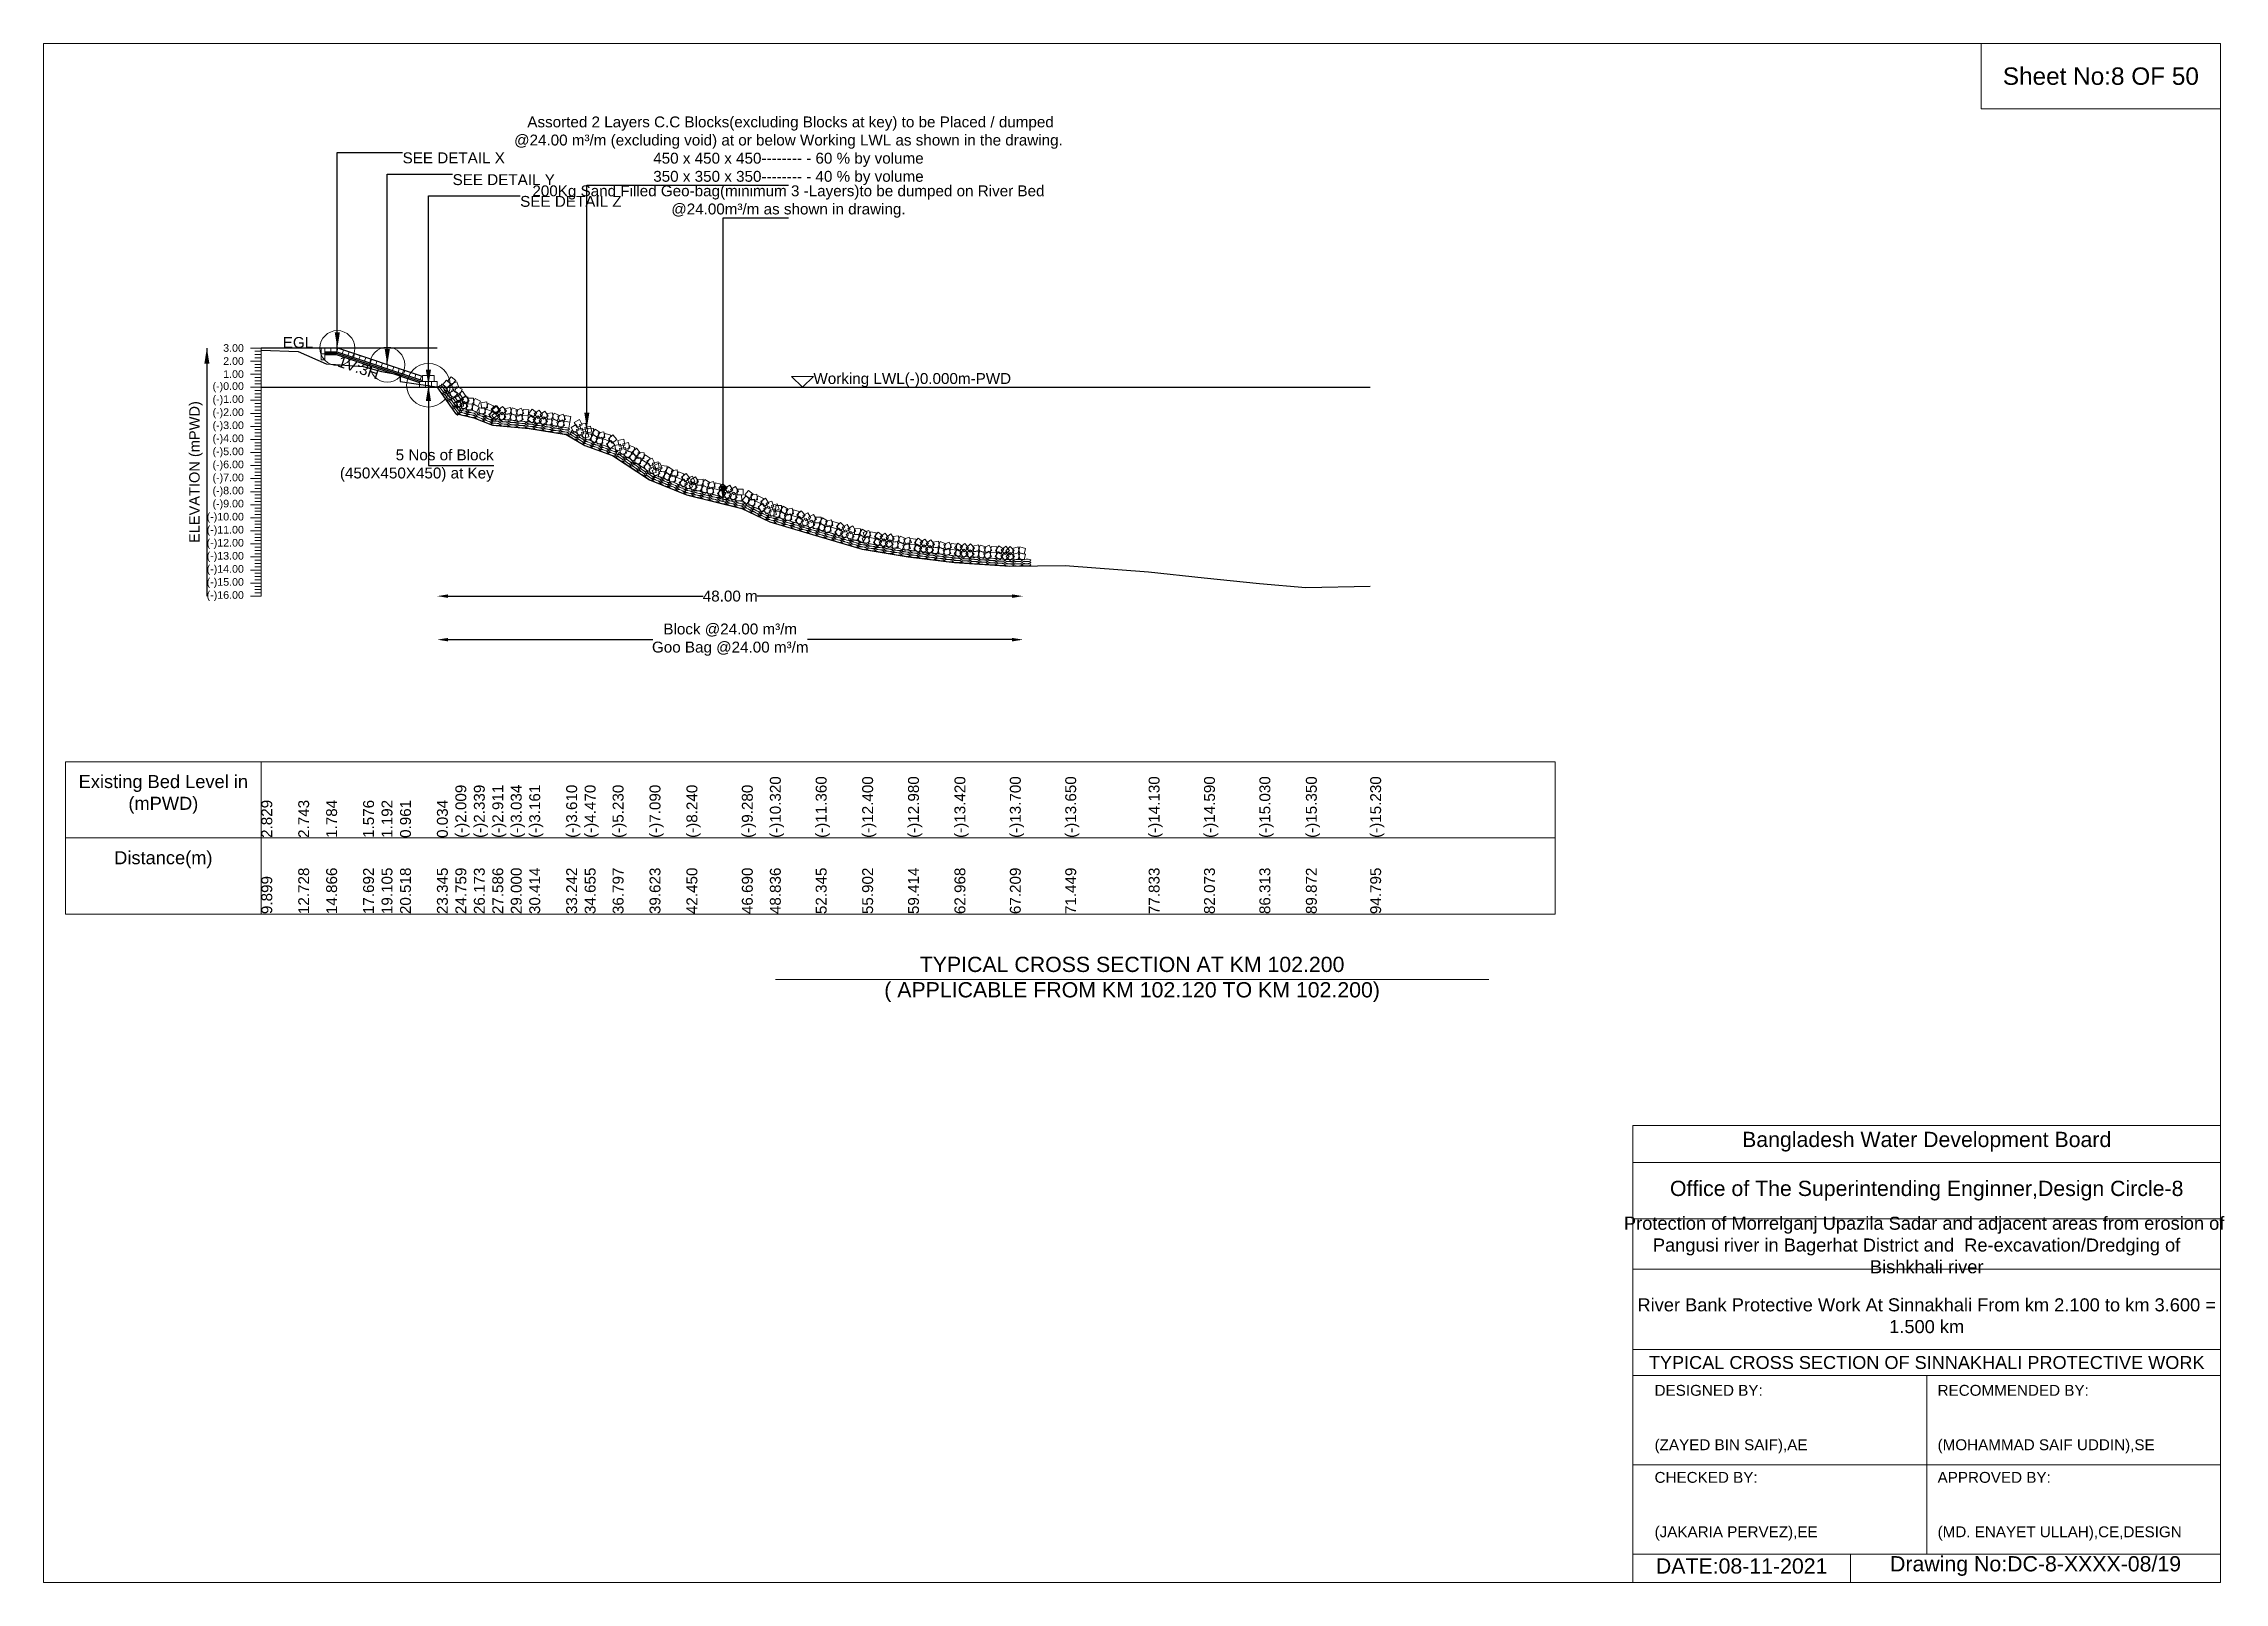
# Model space of a CAD drawing. Header units: inches. Extents: x 89000 to 380017, y -7071 to 0.
# Drawn here: x 205000 to 215017, y -7071 to 0 of the extents above; entities that cross this region are included whole.
import ezdxf

# ---------------------------------------------------------------- set-up
doc = ezdxf.new("R2010")
doc.units = ezdxf.units.IN
doc.header["$LTSCALE"] = 7
doc.header["$MEASUREMENT"] = 0
for name, color, linetype, lineweight in [('Cross section Data Border', 7, 'Continuous', 9), ('Cross Section Labels', 7, 'Continuous', 9), ('Existing_Bed_Level for Xsection', 7, 'Continuous', 25), ('Long Section Labels', 7, 'Continuous', 9)]:
    doc.layers.add(name, color=color, linetype=linetype, lineweight=lineweight)
doc.styles.get("Standard").update_dxf_attribs({"font": 'arial.ttf'})
doc.dimstyles.new('Appron Lebeling Style', dxfattribs={"dimtxt": 50, "dimasz": 50, "dimexe": 0.18, "dimexo": 0.0625, "dimgap": 0.09, "dimtad": 0, "dimtih": 1, "dimtoh": 1, "dimdec": 4, "dimzin": 0, "dimdsep": 46, "dimtxsty": 'Standard', "dimcen": 0.09, "dimse1": 1, "dimse2": 1, "dimadec": 0, "dimazin": 0, "dimtfac": 1, "dimtdec": 4, "dimtofl": 0, "dimtmove": 0, "dimatfit": 3, "dimfxl": 1, "dimtolj": 1, "dimtzin": 0, "dimarcsym": 0})
doc.dimstyles.get("Standard").update_dxf_attribs({"dimtxt": 0.18, "dimasz": 0.18, "dimexe": 0.18, "dimexo": 0.0625, "dimgap": 0.09, "dimtad": 0, "dimtih": 1, "dimtoh": 1, "dimdec": 4, "dimzin": 0, "dimdsep": 46, "dimtxsty": 'Standard', "dimcen": 0.09, "dimadec": 0, "dimazin": 0, "dimtfac": 1, "dimtdec": 4, "dimtofl": 0, "dimtmove": 0, "dimatfit": 3, "dimfxl": 1, "dimtolj": 1, "dimtzin": 0, "dimarcsym": 0})

msp = doc.modelspace()

# ---------------------------------------------------------------- texts
at = {"layer": 'Cross section Data Border', "char_height": 60, "width": 800, "attachment_point": 5}
for s, insert in [('Existing Bed Level in (mPWD)', (205550, -3450)), ('Distance(m)', (205550, -3750))]:
    msp.add_mtext(s, dxfattribs=dict(at, insert=insert))
at = {"layer": 'Cross Section Labels'}
for s, insert, char_height, attachment_point in [('Sheet No:8 OF 50', (214450, -150), 80, 5), (' Assorted 2 Layers C.C Blocks(excluding Blocks at key) to be Placed / dumped^J@24.00 m³/m (excluding void) at or below Working LWL as shown in the drawing.^J450 x 450 x 450-------- - 60 % by volume^J350 x 350 x 350-------- - 40 % by volume', (208421.42032, -650), 50, 8), ('SEE DETAIL X', (206649.15593, -500), 50, 1), ('SEE DETAIL Y', (206878.65593, -600), 50, 1), ('SEE DETAIL Z', (207189.15593, -700), 50, 1), ('200Kg Sand Filled Geo-bag(minimum 3 -Layers)to be dumped on River Bed^J@24.00m³/m as shown in drawing.', (208421.42032, -800), 50, 8), ('EGL', (206238.23494, -1399), 50, 9), ('Working LWL(-)0.000m-PWD', (208536.15593, -1579), 50, 7), ('5 Nos of Block ^J(450X450X450) at Key', (207067.65593, -1939), 50, 6), ('TYPICAL CROSS SECTION AT KM 102.200^J( APPLICABLE FROM KM 102.120 TO KM 102.200)', (210000, -4300), 70, 5), ('Bangladesh Water Development Board', (213650, -5046), 70, 5), ('Office of The Superintending Enginner,Design Circle-8', (213650, -5271), 70, 5)]:
    msp.add_mtext(s, dxfattribs=dict(at, insert=insert, char_height=char_height, attachment_point=attachment_point))
at = {"layer": 'Cross Section Labels', "insert": (206454.4191, -1465.7105), "char_height": 50, "attachment_point": 2, "rotation": 341.565051177}
msp.add_mtext('1V:3H', dxfattribs=at)
at = {"layer": 'Cross Section Labels'}
for s, insert, char_height, width, attachment_point in [('Protection of Morrelganj Upazila Sadar and adjacent areas from erosion of  Pangusi river in Bagerhat District and  Re-excavation/Dredging of     Bishkhali river', (213650, -5521), 60, 2800, 5), ('River Bank Protective Work At Sinnakhali From km 2.100 to km 3.600 = 1.500 km', (213650, -5846), 60, 2700, 5), ('TYPICAL CROSS SECTION OF SINNAKHALI PROTECTIVE WORK', (213650, -6061), 59.5765532, 2800, 5), ('DESIGNED BY:^J^J^J(ZAYED BIN SAIF),AE', (212400, -6321), 50, 1400, 4), ('RECOMMENDED BY:^J^J^J(MOHAMMAD SAIF UDDIN),SE', (213700, -6321), 50, 1400, 4), ('CHECKED BY:^J^J^J(JAKARIA PERVEZ),EE', (212400, -6721), 50, 1400, 4), ('APPROVED BY:^J^J^J(MD. ENAYET ULLAH),CE,DESIGN', (213700, -6721), 50, 1400, 4), ('DATE:08-11-2021', (212800, -6996), 70, 1400, 5), ('Drawing No:DC-8-XXXX-08/19', (214150, -6996), 70, 2200, 5)]:
    msp.add_mtext(s, dxfattribs=dict(at, insert=insert, char_height=char_height, width=width, attachment_point=attachment_point))
at = {"layer": 'Long Section Labels', "char_height": 35, "attachment_point": 6}
for s, insert in [('3.00', (205920, -1399)), ('2.00', (205920, -1459)), ('1.00', (205920, -1519)), ('(-)0.00', (205920, -1579)), ('(-)1.00', (205920, -1639)), ('(-)2.00', (205920, -1699)), ('(-)3.00', (205920, -1759)), ('(-)4.00', (205920, -1819)), ('(-)5.00', (205920, -1879)), ('(-)6.00', (205920, -1939)), ('(-)7.00', (205920, -1999)), ('(-)8.00', (205920, -2059)), ('(-)9.00', (205920, -2119)), ('(-)10.00', (205920, -2179)), ('(-)11.00', (205920, -2239)), ('(-)12.00', (205920, -2299)), ('(-)13.00', (205920, -2359)), ('(-)14.00', (205920, -2419)), ('(-)15.00', (205920, -2479)), ('(-)16.00', (205920, -2539))]:
    msp.add_mtext(s, dxfattribs=dict(at, insert=insert))
at = {"layer": 'Long Section Labels', "rotation": 90}
for s, insert, char_height, attachment_point in [('ELEVATION (mPWD)', (205700, -1969), 48, 5), ('(-)10.320', (208336.21801, -3650), 50, 1), ('(-)11.360', (208546.73086, -3650), 50, 1), ('(-)12.400', (208760.13227, -3650), 50, 1), ('(-)12.980', (208970.85849, -3650), 50, 1), ('(-)13.420', (209184.12506, -3650), 50, 1), ('(-)13.700', (209438.54813, -3650), 50, 1), ('(-)13.650', (209692.98727, -3650), 50, 1), ('(-)14.130', (210076.0196, -3650), 50, 1), ('(-)14.590', (210330.41859, -3650), 50, 1), ('(-)15.030', (210584.83325, -3650), 50, 1), ('(-)15.350', (210798.35819, -3650), 50, 1), ('(-)15.230', (211093.70118, -3650), 50, 1), ('2.829', (206000, -3650), 50, 1), ('2.743', (206169.70563, -3650), 50, 1), ('1.784', (206297.99443, -3650), 50, 1), ('1.576', (206467.53866, -3650), 50, 1), ('1.192', (206552.32869, -3650), 50, 1), ('0.961', (206637.12738, -3650), 50, 1), ('0.034', (206806.74441, -3650), 50, 1), ('(-)2.009', (206891.56051, -3650), 50, 1), ('(-)2.339', (206976.38058, -3650), 50, 1), ('(-)2.911', (207061.20401, -3650), 50, 1), ('(-)3.034', (207146.0303, -3650), 50, 1), ('(-)3.161', (207230.85906, -3650), 50, 1), ('(-)3.610', (207400.52272, -3650), 50, 1), ('(-)4.470', (207485.35712, -3650), 50, 1), ('(-)5.230', (207613.83464, -3650), 50, 1), ('(-)7.090', (207783.42383, -3650), 50, 1), ('(-)8.240', (207953.02854, -3650), 50, 1), ('(-)9.280', (208207.45851, -3650), 50, 1), ('12.728', (206169.70563, -4000), 50, 1), ('14.866', (206297.99443, -4000), 50, 1), ('17.692', (206467.53866, -4000), 50, 1), ('19.105', (206552.32869, -4000), 50, 1), ('20.518', (206637.12738, -4000), 50, 1), ('20.518', (206637.12738, -4000), 50, 1), ('23.345', (206806.74441, -4000), 50, 1), ('24.759', (206891.56051, -4000), 50, 1), ('26.173', (206976.38058, -4000), 50, 1), ('27.586', (207061.20401, -4000), 50, 1), ('29.000', (207146.0303, -4000), 50, 1), ('30.414', (207230.85906, -4000), 50, 1), ('33.242', (207400.52272, -4000), 50, 1), ('34.655', (207485.35712, -4000), 50, 1), ('36.797', (207613.83464, -4000), 50, 1), ('39.623', (207783.42383, -4000), 50, 1), ('42.450', (207953.02854, -4000), 50, 1), ('46.690', (208207.45851, -4000), 50, 1), ('48.836', (208336.21801, -4000), 50, 1), ('52.345', (208546.73086, -4000), 50, 1), ('55.902', (208760.13227, -4000), 50, 1), ('59.414', (208970.85849, -4000), 50, 1), ('62.968', (209184.12506, -4000), 50, 1), ('67.209', (209438.54813, -4000), 50, 1), ('71.449', (209692.98727, -4000), 50, 1), ('77.833', (210076.0196, -4000), 50, 1), ('82.073', (210330.41859, -4000), 50, 1), ('86.313', (210584.83325, -4000), 50, 1), ('89.872', (210798.35819, -4000), 50, 1), ('94.795', (211093.70118, -4000), 50, 1), ('9.899', (206000, -4000), 50, 1)]:
    msp.add_mtext(s, dxfattribs=dict(at, insert=insert, char_height=char_height, attachment_point=attachment_point))

# ---------------------------------------------------------------- blocks, each defined once
blk = doc.blocks.new('*D13')
at = {"layer": 'Cross Section Labels', "color": 0, "lineweight": -2, "transparency": 16777216}
for p, q in [((206858, -2539), (208030, -2539)), ((209449, -2539), (208277, -2539))]:
    blk.add_line(p, q, dxfattribs=at)
at = {"layer": 'Cross Section Labels', "color": 0, "transparency": 16777216}
for points in [[(206858, -2531), (206858, -2547), (206808, -2539)], [(209449, -2531), (209449, -2547), (209499, -2539)]]:
    blk.add_solid(points, dxfattribs=at)
at = {"layer": 'Defpoints', "color": 0, "transparency": 16777216}
for p in [(206808, -1579), (209499, -2400), (209499, -2539)]:
    blk.add_point(p, dxfattribs=at)
at = {"layer": 'Cross Section Labels', "color": 0, "transparency": 16777216, "insert": (208154, -2539), "char_height": 50, "attachment_point": 5}
blk.add_mtext('\\A1;48.00 m', dxfattribs=at)
blk = doc.blocks.new('*D14')
at = {"layer": 'Cross Section Labels', "color": 0, "lineweight": -2, "transparency": 16777216}
for p, q in [((206858, -2739), (207798, -2739)), ((209449, -2739), (208509, -2739))]:
    blk.add_line(p, q, dxfattribs=at)
at = {"layer": 'Cross Section Labels', "color": 0, "transparency": 16777216}
for points in [[(206858, -2731), (206858, -2747), (206808, -2739)], [(209449, -2731), (209449, -2747), (209499, -2739)]]:
    blk.add_solid(points, dxfattribs=at)
at = {"layer": 'Defpoints', "color": 0, "transparency": 16777216}
for p in [(206808, -1579), (209499, -2400), (209499, -2739)]:
    blk.add_point(p, dxfattribs=at)
at = {"layer": 'Cross Section Labels', "color": 0, "transparency": 16777216, "insert": (208154, -2739), "char_height": 50, "attachment_point": 5}
blk.add_mtext('\\A1;Block @24.00 m³/m ^JGoo Bag @24.00 m³/m ', dxfattribs=at)

# ---------------------------------------------------------------- dimensions: what is measured, and where the dimension line sits
at = {"layer": 'Cross Section Labels'}
for base, text, picture, middle in [((209499.10051, -2539), '48.00 m', '*D13', (208153.62822, -2539)), ((209499.10051, -2739), 'Block @24.00 m³/m ^JGoo Bag @24.00 m³/m ', '*D14', (208153.62822, -2739))]:
    dim = msp.add_linear_dim(base=base, p1=(206808.15593, -1579), p2=(209499.10051, -2400.28605), text=text, dimstyle='Appron Lebeling Style', dxfattribs=at)
    dim.commit()
    dim.dimension.update_dxf_attribs({"geometry": picture, "text_midpoint": middle})

# ---------------------------------------------------------------- linework, layer by layer
at = {"layer": 'Cross section Data Border'}
msp.add_lwpolyline([(205100, -3300), (211944.07072, -3300), (211944.07072, -4000), (205100, -4000)], close=True, dxfattribs=at)
for points in [[(206000, -3300), (206000, -4000)], [(205100, -3650), (211944.07072, -3650)]]:
    msp.add_lwpolyline(points, dxfattribs=at)
at = {"layer": 'Cross Section Labels'}
for points in [[(205000, 0), (215000, 0), (215000, -7071), (205000, -7071)], [(213900, 0), (215000, 0), (215000, -300), (213900, -300)], [(208486.15593, -1579), (208536.15593, -1529), (208436.15593, -1529)]]:
    msp.add_lwpolyline(points, close=True, dxfattribs=at)
for points in [[(208362, -4300), (210000, -4300), (211638, -4300)], [(212300, -7071), (212300, -4971), (215000, -4971)], [(212300, -5141), (215000, -5141)], [(212300, -5401), (215000, -5401)], [(212300, -5631), (215000, -5631)], [(212300, -6001), (215000, -6001)], [(212300, -6121), (215000, -6121)], [(213650, -6121), (213650, -6941)], [(212300, -6531), (215000, -6531)], [(212300, -6941), (215000, -6941)], [(213300, -6941), (213300, -7071)]]:
    msp.add_lwpolyline(points, dxfattribs=at)
for centre, radius in [((206349.15593, -1399), 80), ((206578.65593, -1475.5), 80), ((206767.65593, -1570), 100)]:
    msp.add_circle(centre, radius, dxfattribs=at)
at = {"layer": 'Existing_Bed_Level for Xsection'}
for points in [[(206808.15593, -1399), (206000, -1399)], [(206740.65593, -1529.5), (206351.92704, -1399.9237), (206349.15593, -1399), (206346.23494, -1399), (206292.23494, -1399)], [(206000, -1409.26), (206169.70563, -1414.42), (206297.99443, -1471.96), (206467.53866, -1484.44), (206552.32869, -1507.48), (206637.12738, -1521.34), (206637.12738, -1553.44), (206806.74441, -1576.96), (206891.56051, -1699.54), (206976.38058, -1719.34), (207061.20401, -1753.66), (207146.0303, -1761.04), (207230.85906, -1768.66), (207400.52272, -1795.6), (207485.35712, -1847.2), (207613.83464, -1892.8), (207783.42383, -2004.4), (207953.02854, -2073.4), (208207.45851, -2135.8), (208336.21801, -2198.2), (208546.73086, -2260.6), (208760.13227, -2323), (208970.85849, -2357.8), (209184.12506, -2384.2), (209438.54813, -2401), (209692.98727, -2398), (210076.0196, -2426.8), (210330.41859, -2454.4), (210584.83325, -2480.8), (210798.35819, -2500), (211093.70118, -2492.8)], [(206292.23494, -1417), (206346.23494, -1417), (206740.65593, -1548.47367)], [(206292.23494, -1423), (206345.26127, -1423), (206732.26127, -1552)], [(206292.23494, -1429), (206344.2876, -1429), (206727.15593, -1556.62278)], [(206000, -1579), (211093.70118, -1579)]]:
    msp.add_lwpolyline(points, dxfattribs=at)
at = {"layer": 'Long Section Labels'}
for points in [[(206000, -1399), (205950, -1399)], [(206000, -2539), (206000, -2479), (206000, -2419), (206000, -2359), (206000, -2299), (206000, -2239), (206000, -2179), (206000, -2119), (206000, -2059), (206000, -1999), (206000, -1939), (206000, -1879), (206000, -1819), (206000, -1759), (206000, -1699), (206000, -1639), (206000, -1579), (206000, -1519), (206000, -1459), (206000, -1399)], [(206000, -1459), (205950, -1459)], [(206000, -1414), (205970, -1414)], [(206000, -1429), (205970, -1429)], [(206000, -1444), (205970, -1444)], [(206000, -1474), (205970, -1474)], [(206000, -1489), (205970, -1489)], [(206000, -1519), (205950, -1519)], [(206000, -1579), (205950, -1579)], [(206000, -1504), (205970, -1504)], [(206000, -1534), (205970, -1534)], [(206000, -1549), (205970, -1549)], [(206000, -1564), (205970, -1564)], [(206000, -1594), (205970, -1594)], [(206000, -1639), (205950, -1639)], [(206000, -1699), (205950, -1699)], [(206000, -1609), (205970, -1609)], [(206000, -1624), (205970, -1624)], [(206000, -1654), (205970, -1654)], [(206000, -1669), (205970, -1669)], [(206000, -1684), (205970, -1684)], [(206000, -1759), (205950, -1759)], [(206000, -1714), (205970, -1714)], [(206000, -1729), (205970, -1729)], [(206000, -1744), (205970, -1744)], [(206000, -1774), (205970, -1774)], [(206000, -1789), (205970, -1789)], [(206000, -1819), (205950, -1819)], [(206000, -1879), (205950, -1879)], [(206000, -1804), (205970, -1804)], [(206000, -1834), (205970, -1834)], [(206000, -1849), (205970, -1849)], [(206000, -1864), (205970, -1864)], [(206000, -1894), (205970, -1894)], [(206000, -1939), (205950, -1939)], [(206000, -1999), (205950, -1999)], [(206000, -1909), (205970, -1909)], [(206000, -1924), (205970, -1924)], [(206000, -1954), (205970, -1954)], [(206000, -1969), (205970, -1969)], [(206000, -1984), (205970, -1984)], [(206000, -2059), (205950, -2059)], [(206000, -2014), (205970, -2014)], [(206000, -2029), (205970, -2029)], [(206000, -2044), (205970, -2044)], [(206000, -2074), (205970, -2074)], [(206000, -2089), (205970, -2089)], [(206000, -2119), (205950, -2119)], [(206000, -2179), (205950, -2179)], [(206000, -2104), (205970, -2104)], [(206000, -2134), (205970, -2134)], [(206000, -2149), (205970, -2149)], [(206000, -2164), (205970, -2164)], [(206000, -2194), (205970, -2194)], [(206000, -2239), (205950, -2239)], [(206000, -2299), (205950, -2299)], [(206000, -2209), (205970, -2209)], [(206000, -2224), (205970, -2224)], [(206000, -2254), (205970, -2254)], [(206000, -2269), (205970, -2269)], [(206000, -2284), (205970, -2284)], [(206000, -2359), (205950, -2359)], [(206000, -2314), (205970, -2314)], [(206000, -2329), (205970, -2329)], [(206000, -2344), (205970, -2344)], [(206000, -2374), (205970, -2374)], [(206000, -2389), (205970, -2389)], [(206000, -2404), (205970, -2404)], [(206000, -2419), (205950, -2419)], [(206000, -2479), (205950, -2479)], [(206000, -2434), (205970, -2434)], [(206000, -2449), (205970, -2449)], [(206000, -2464), (205970, -2464)], [(206000, -2494), (205970, -2494)], [(206000, -2539), (205950, -2539)], [(206000, -2509), (205970, -2509)], [(206000, -2524), (205970, -2524)]]:
    msp.add_lwpolyline(points, dxfattribs=at)
for points in [[(206292.23494, -1399), (206274.23494, -1399), (206274.23494, -1426), (206292.23494, -1426)], [(206319.23494, -1399), (206292.23494, -1399), (206292.23494, -1417), (206319.23494, -1417)], [(206346.23494, -1399), (206319.23494, -1399), (206319.23494, -1417), (206346.23494, -1417)], [(206377.54148, -1408.46185), (206351.92704, -1399.9237), (206346.23494, -1417), (206371.84938, -1425.53815)], [(206292.23494, -1426), (206274.23494, -1426), (206274.23494, -1453), (206292.23494, -1453)], [(206403.15593, -1417), (206377.54148, -1408.46185), (206371.84938, -1425.53815), (206397.46383, -1434.0763)], [(206428.77038, -1425.53815), (206403.15593, -1417), (206397.46383, -1434.0763), (206423.07828, -1442.61445)], [(206454.38483, -1434.0763), (206428.77038, -1425.53815), (206423.07828, -1442.61445), (206448.69273, -1451.1526)], [(206479.99928, -1442.61445), (206454.38483, -1434.0763), (206448.69273, -1451.1526), (206474.30718, -1459.69075)], [(206505.61373, -1451.1526), (206479.99928, -1442.61445), (206474.30718, -1459.69075), (206499.92163, -1468.2289)], [(206531.22818, -1459.69075), (206505.61373, -1451.1526), (206499.92163, -1468.2289), (206525.53608, -1476.76705)], [(206556.84263, -1468.2289), (206531.22818, -1459.69075), (206525.53608, -1476.76705), (206551.15053, -1485.3052)], [(206582.45708, -1476.76705), (206556.84263, -1468.2289), (206551.15053, -1485.3052), (206576.76498, -1493.84335)], [(206608.07153, -1485.3052), (206582.45708, -1476.76705), (206576.76498, -1493.84335), (206602.37943, -1502.3815)], [(206633.68597, -1493.84335), (206608.07153, -1485.3052), (206602.37943, -1502.3815), (206627.99388, -1510.91965)], [(206659.30042, -1502.3815), (206633.68597, -1493.84335), (206627.99388, -1510.91965), (206653.60832, -1519.4578)], [(206684.91487, -1510.91965), (206659.30042, -1502.3815), (206653.60832, -1519.4578), (206679.22277, -1527.99595)], [(206710.52932, -1519.4578), (206684.91487, -1510.91965), (206679.22277, -1527.99595), (206704.83722, -1536.5341)], [(206736.14377, -1527.99595), (206710.52932, -1519.4578), (206704.83722, -1536.5341), (206730.45167, -1545.07225)], [(206754.15593, -1552), (206727.15593, -1552), (206727.15593, -1579), (206754.15593, -1579)], [(206767.65593, -1525), (206740.65593, -1525), (206740.65593, -1552), (206767.65593, -1552)], [(206781.15593, -1552), (206754.15593, -1552), (206754.15593, -1579), (206781.15593, -1579)], [(206794.65593, -1525), (206767.65593, -1525), (206767.65593, -1552), (206794.65593, -1552)], [(206808.15593, -1552), (206781.15593, -1552), (206781.15593, -1579), (206808.15593, -1579)], [(206871.13048, -1563.44718), (206850.54093, -1545.98091), (206833.07466, -1566.57046), (206853.66421, -1584.03673)], [(206884.72168, -1595.38045), (206875.63395, -1569.9558), (206850.20929, -1579.04353), (206859.29703, -1604.46819)], [(206893.33365, -1548.08426), (206872.7441, -1530.61799), (206855.27783, -1551.20754), (206875.86738, -1568.67381)], [(206900.80891, -1602.99632), (206876.40956, -1591.43466), (206864.8479, -1615.834), (206889.24725, -1627.39566)], [(206906.92485, -1580.01753), (206897.83712, -1554.59288), (206872.41246, -1563.68061), (206881.5002, -1589.10527)], [(206923.01208, -1587.6334), (206898.61273, -1576.07174), (206887.05107, -1600.47108), (206911.45042, -1612.03275)], [(206939.17754, -1619.67554), (206923.81462, -1597.47237), (206901.61145, -1612.83529), (206916.97437, -1635.03846)], [(206916.97437, -1635.03846), (206901.61145, -1612.83529), (206879.40828, -1628.1982), (206894.7712, -1650.40137)], [(206907.80094, -1638.44032), (206884.86319, -1652.68319), (206899.10606, -1675.62094), (206922.04381, -1661.37807)], [(206913.93868, -1612.1472), (206891.00093, -1626.39007), (206905.2438, -1649.32783), (206928.18156, -1635.08495)], [(206928.11816, -1666.16622), (206925.89896, -1639.25758), (206898.99032, -1641.47678), (206901.20952, -1668.38543)], [(206948.34039, -1667.50101), (206934.07926, -1644.5746), (206911.15285, -1658.83574), (206925.41398, -1681.76214)], [(206954.47813, -1641.20789), (206940.217, -1618.28149), (206917.29059, -1632.54262), (206931.55173, -1655.46902)], [(206950.32133, -1650.8033), (206948.10213, -1623.89466), (206921.19349, -1626.11386), (206923.41269, -1653.02251)], [(206969.09155, -1655.37234), (206942.10596, -1656.25431), (206942.98793, -1683.2399), (206969.97352, -1682.35793)], [(206975.22929, -1629.07922), (206948.2437, -1629.96119), (206949.12567, -1656.94678), (206976.11126, -1656.06481)], [(207000.60517, -1669.91009), (206976.79909, -1657.17155), (206964.06055, -1680.97763), (206987.86663, -1693.71617)], [(207006.74291, -1643.61697), (206982.93683, -1630.87843), (206970.19829, -1654.68451), (206994.00437, -1667.42305)], [(207025.57961, -1671.78279), (206998.83827, -1675.51115), (207002.56663, -1702.25249), (207029.30797, -1698.52414)], [(207035.70645, -1646.75387), (207008.96511, -1650.48222), (207012.69346, -1677.22357), (207039.4348, -1673.49521)], [(207056.67993, -1689.69343), (207031.651, -1679.5666), (207021.52417, -1704.59553), (207046.5531, -1714.72236)], [(207066.80676, -1664.6645), (207041.77784, -1654.53767), (207031.651, -1679.5666), (207056.67993, -1689.69343)], [(207083.08079, -1709.59611), (207066.45578, -1688.3215), (207045.18117, -1704.94651), (207061.80618, -1726.22112)], [(207093.20762, -1684.56718), (207076.58261, -1663.29257), (207055.308, -1679.91759), (207071.93301, -1701.1922)], [(207078.95671, -1691.77392), (207058.27499, -1709.13095), (207075.63203, -1729.81267), (207096.31374, -1712.45564)], [(207081.29691, -1664.87553), (207060.61519, -1682.23256), (207077.97222, -1702.91428), (207098.65394, -1685.55724)], [(207123.21345, -1714.78069), (207105.83996, -1694.1128), (207085.17207, -1711.4863), (207102.54557, -1732.15418)], [(207125.55365, -1687.88229), (207108.18015, -1667.21441), (207087.51226, -1684.5879), (207104.88576, -1705.25579)], [(207142.0311, -1699.82704), (207115.44451, -1704.53374), (207120.1512, -1731.12033), (207146.7378, -1726.41364)], [(207144.3713, -1672.92865), (207117.7847, -1677.63534), (207122.4914, -1704.22194), (207149.07799, -1699.51525)], [(207175.43415, -1709.82268), (207150.08582, -1700.52418), (207140.78732, -1725.87251), (207166.13566, -1735.17101)], [(207177.84978, -1682.93095), (207152.50145, -1673.63246), (207143.20295, -1698.98079), (207168.55129, -1708.27929)], [(207191.58462, -1702.34187), (207167.0811, -1713.68106), (207178.42029, -1738.18459), (207202.92382, -1726.84539)], [(207194.00025, -1675.45014), (207169.49673, -1686.78934), (207180.83592, -1711.29286), (207205.33945, -1699.95367)], [(207228.96349, -1683.54909), (207202.07177, -1681.13346), (207199.65613, -1708.02518), (207226.54786, -1710.44081)], [(207264.94374, -1697.06697), (207243.95726, -1680.07969), (207226.96998, -1701.06617), (207247.95646, -1718.05345)], [(207275.62429, -1684.44625), (207253.76832, -1700.29922), (207269.62129, -1722.15518), (207291.47726, -1706.30221)], [(207318.14558, -1710.52134), (207302.27521, -1688.678), (207280.43187, -1704.54837), (207296.30224, -1726.39171)], [(207337.97239, -1696.9341), (207311.11976, -1699.75127), (207313.93693, -1726.6039), (207340.78956, -1723.78673)], [(207370.44844, -1709.17176), (207345.78921, -1698.1753), (207334.79274, -1722.83453), (207359.45197, -1733.83099)], [(207387.06914, -1702.80368), (207361.85291, -1712.45467), (207371.50391, -1737.6709), (207396.72014, -1728.01991)], [(207226.54786, -1710.44081), (207199.65613, -1708.02518), (207197.2405, -1734.9169), (207224.13223, -1737.33253)], [(207260.70959, -1723.7329), (207239.72311, -1706.74563), (207222.73583, -1727.73211), (207243.72231, -1744.71938)], [(207271.39015, -1711.11218), (207249.53418, -1726.96515), (207265.38715, -1748.82112), (207287.24312, -1732.96815)], [(207313.91143, -1737.18728), (207298.04106, -1715.34394), (207276.19773, -1731.21431), (207292.0681, -1753.05765)], [(207333.73824, -1723.60004), (207306.88562, -1726.41721), (207309.70279, -1753.26983), (207336.55541, -1750.45266)], [(207366.2143, -1735.8377), (207341.55507, -1724.84123), (207330.5586, -1749.50046), (207355.21783, -1760.49693)], [(207382.835, -1729.46961), (207357.61877, -1739.1206), (207367.26976, -1764.33683), (207392.486, -1754.68584)], [(207417.16836, -1739.92147), (207390.50242, -1735.68733), (207386.26828, -1762.35326), (207412.93421, -1766.5874)], [(207421.4025, -1713.25554), (207394.73656, -1709.02139), (207390.50242, -1735.68733), (207417.16836, -1739.92147)], [(207459.88636, -1774.29405), (207446.9102, -1750.61665), (207423.2328, -1763.59282), (207436.20896, -1787.27021)], [(207473.91732, -1751.22606), (207460.94116, -1727.54866), (207437.26376, -1740.52483), (207450.23992, -1764.20222)], [(207474.55545, -1766.66682), (207448.31999, -1773.04651), (207454.69969, -1799.28197), (207480.93515, -1792.90228)], [(207488.58641, -1743.59883), (207462.35095, -1749.97852), (207468.73065, -1776.21399), (207494.96611, -1769.83429)], [(207504.01104, -1806.92025), (207497.61045, -1780.68988), (207471.38008, -1787.09046), (207477.78066, -1813.32084)], [(207518.042, -1783.85226), (207511.64141, -1757.62189), (207485.41104, -1764.02248), (207491.81163, -1790.25285)], [(207517.37746, -1794.2229), (207490.46179, -1792.0906), (207488.32949, -1819.00627), (207515.24516, -1821.13857)], [(207526.4085, -1768.77805), (207499.49283, -1766.64575), (207497.36053, -1793.56142), (207524.2762, -1795.69372)], [(207547.0737, -1812.18363), (207524.83634, -1796.87025), (207509.52296, -1819.10761), (207531.76032, -1834.421)], [(207556.10474, -1786.73878), (207533.86738, -1771.4254), (207518.55399, -1793.66276), (207540.79135, -1808.97615)], [(207573.60867, -1783.51193), (207547.05434, -1788.39735), (207551.93976, -1814.95169), (207578.49409, -1810.06627)], [(207605.45701, -1800.05594), (207580.01216, -1791.0249), (207570.98112, -1816.46975), (207596.42597, -1825.50079)], [(207632.69677, -1818.79407), (207615.1641, -1798.26103), (207594.63106, -1815.7937), (207612.16373, -1836.32673)], [(207564.57764, -1808.95678), (207538.0233, -1813.8422), (207542.90872, -1840.39654), (207569.46306, -1835.51112)], [(207596.42597, -1825.50079), (207570.98112, -1816.46975), (207561.95009, -1841.9146), (207587.39494, -1850.94564)], [(207623.66573, -1844.23892), (207606.13306, -1823.70588), (207585.60003, -1841.23855), (207603.13269, -1861.77158)], [(207649.90128, -1840.88716), (207623.45558, -1846.33003), (207628.89846, -1872.77573), (207655.34416, -1867.33286)], [(207664.74354, -1818.33262), (207638.29784, -1823.77549), (207643.74072, -1850.22119), (207670.18642, -1844.77832)], [(207677.90706, -1882.16242), (207672.44312, -1855.72106), (207646.00177, -1861.18499), (207651.4657, -1887.62635)], [(207692.74932, -1859.60788), (207687.28538, -1833.16652), (207660.84403, -1838.63045), (207666.30796, -1865.07181)], [(207701.57046, -1877.94829), (207675.94128, -1869.45446), (207667.44745, -1895.08364), (207693.07662, -1903.57747)], [(207716.41272, -1855.39375), (207690.78354, -1846.89992), (207682.28971, -1872.52909), (207707.91888, -1881.02293)], [(207726.12258, -1902.4768), (207708.18207, -1882.29914), (207688.00441, -1900.23964), (207705.94492, -1920.41731)], [(207740.96484, -1879.92226), (207723.02433, -1859.7446), (207702.84667, -1877.6851), (207720.78717, -1897.86277)], [(207743.89085, -1903.52031), (207716.93786, -1901.92767), (207715.34522, -1928.88066), (207742.29821, -1930.4733)], [(207758.73311, -1880.96577), (207731.78012, -1879.37313), (207730.18748, -1906.32611), (207757.14047, -1907.91876)], [(207785.71324, -1904.63206), (207763.1587, -1889.7898), (207748.31644, -1912.34434), (207770.87098, -1927.1866)], [(207770.87098, -1927.1866), (207748.31644, -1912.34434), (207733.47418, -1934.89888), (207756.02872, -1949.74114)], [(207792.85207, -1951.88384), (207780.72595, -1927.76005), (207756.60216, -1939.88617), (207768.72829, -1964.00996)], [(207807.69433, -1929.32929), (207795.56821, -1905.20551), (207771.44442, -1917.33163), (207783.57055, -1941.45542)], [(207807.78307, -1944.78297), (207781.33737, -1950.22585), (207786.78025, -1976.67155), (207813.22595, -1971.22867)], [(207831.22431, -1976.22857), (207820.72451, -1951.3538), (207795.84974, -1961.85361), (207806.34954, -1986.72837)], [(207822.62533, -1922.22843), (207796.17963, -1927.67131), (207801.62251, -1954.11701), (207828.06821, -1948.67413)], [(207841.3989, -1951.21902), (207830.8991, -1926.34425), (207806.02433, -1936.84405), (207816.52414, -1961.71882)], [(207853.61708, -1967.49476), (207826.82565, -1964.14518), (207823.47607, -1990.9366), (207850.2675, -1994.28618)], [(207863.79167, -1942.48521), (207837.00025, -1939.13563), (207833.65067, -1965.92705), (207860.44209, -1969.27663)], [(207882.46907, -1986.7825), (207860.94835, -1970.47733), (207844.64318, -1991.99805), (207866.1639, -2008.30322)], [(207892.64367, -1961.77295), (207871.12294, -1945.46778), (207854.81778, -1966.9885), (207876.3385, -1983.29367)], [(207900.10123, -1984.35201), (207873.35282, -1988.02932), (207877.03012, -2014.77773), (207903.77853, -2011.10042)], [(207910.27582, -1959.34246), (207883.52741, -1963.01977), (207887.20472, -1989.76818), (207913.95313, -1986.09087)], [(207931.1673, -2002.32199), (207906.15775, -1992.14739), (207895.98316, -2017.15694), (207920.99271, -2027.33154)], [(207941.34189, -1977.31244), (207916.33234, -1967.13784), (207906.15775, -1992.14739), (207931.1673, -2002.32199)], [(207957.53012, -2022.27503), (207940.94575, -2000.96872), (207919.63944, -2017.55309), (207936.22381, -2038.8594)], [(207967.70471, -1997.26548), (207951.12034, -1975.95917), (207929.81404, -1992.54354), (207946.39841, -2013.84985)], [(207980.97049, -1987.39754), (207956.08737, -1997.87754), (207966.56736, -2022.76066), (207991.45048, -2012.28067)], [(208008.3849, -2013.76145), (207994.38093, -1990.67707), (207971.29654, -2004.68104), (207985.30051, -2027.76542)], [(208029.27034, -2001.8655), (208002.27657, -2002.44576), (208002.85684, -2029.43953), (208029.8506, -2028.85926)], [(207970.7959, -2012.4071), (207945.91277, -2022.88709), (207956.39276, -2047.77021), (207981.27589, -2037.29022)], [(208001.95363, -2039.98432), (207987.94966, -2016.89994), (207964.86528, -2030.9039), (207978.86925, -2053.98829)], [(208022.83907, -2028.08836), (207995.84531, -2028.66863), (207996.42557, -2055.66239), (208023.41934, -2055.08213)], [(208054.18822, -2042.97747), (208030.52601, -2029.97362), (208017.52216, -2053.63582), (208041.18437, -2066.63967)], [(208060.61948, -2016.7546), (208036.95728, -2003.75075), (208023.95343, -2027.41295), (208047.61563, -2040.4168)], [(208071.27983, -2038.00987), (208045.35002, -2045.53614), (208052.87629, -2071.46595), (208078.8061, -2063.93968)], [(208077.7111, -2011.787), (208051.78128, -2019.31327), (208059.30755, -2045.24309), (208085.23737, -2037.71682)], [(208104.62799, -2051.27338), (208078.40513, -2044.84211), (208071.97386, -2071.06498), (208098.19673, -2077.49625)], [(208111.05926, -2025.05051), (208084.83639, -2018.61924), (208078.40513, -2044.84211), (208104.62799, -2051.27338)], [(208133.6111, -2067.18253), (208114.10588, -2048.51314), (208095.43649, -2068.01836), (208114.9417, -2086.68775)], [(208140.04237, -2040.95967), (208120.53715, -2022.29027), (208101.86775, -2041.79549), (208121.37297, -2060.46489)], [(208145.30164, -2055.49116), (208122.20611, -2069.47674), (208136.19169, -2092.57227), (208159.28722, -2078.58669)], [(208151.7329, -2029.26829), (208128.63737, -2043.25387), (208142.62295, -2066.3494), (208165.71848, -2052.36382)], [(208185.51371, -2085.00319), (208171.50974, -2061.9188), (208148.42535, -2075.92277), (208162.42932, -2099.00716)], [(208191.94497, -2058.78032), (208177.94101, -2035.69593), (208154.85662, -2049.6999), (208168.86059, -2072.78429)], [(208206.39915, -2073.10723), (208179.40538, -2073.6875), (208179.98565, -2100.68126), (208206.97941, -2100.10099)], [(208212.83041, -2046.88436), (208185.83665, -2047.46463), (208186.41692, -2074.45839), (208213.41068, -2073.87813)], [(208247.07891, -2095.39103), (208226.66083, -2077.72462), (208208.99442, -2098.1427), (208229.41251, -2115.80911)], [(208258.85389, -2071.09391), (208238.43581, -2053.4275), (208220.7694, -2073.84558), (208241.18748, -2091.51199)], [(208264.83157, -2094.10905), (208237.901, -2096.04406), (208239.836, -2122.97463), (208266.76658, -2121.03963)], [(208276.60655, -2069.81194), (208249.67597, -2071.74694), (208251.61098, -2098.67751), (208278.54155, -2096.74251)], [(208294.66695, -2114.05575), (208270.36983, -2102.28077), (208258.59486, -2126.57789), (208282.89197, -2138.35287)], [(208306.44193, -2089.75863), (208282.14481, -2077.98365), (208270.36983, -2102.28077), (208294.66695, -2114.05575)], [(208331.45536, -2111.37923), (208316.28755, -2089.04232), (208293.95064, -2104.21013), (208309.11845, -2126.54704)], [(208345.33312, -2102.39232), (208319.82278, -2111.23665), (208328.66711, -2136.747), (208354.17746, -2127.90266)], [(208319.68038, -2135.67635), (208304.51257, -2113.33944), (208282.17566, -2128.50725), (208297.34347, -2150.84416)], [(208333.55815, -2126.68943), (208308.0478, -2135.53377), (208316.89213, -2161.04411), (208342.40248, -2152.19978)], [(208366.70623, -2163.96107), (208357.84158, -2138.45778), (208332.33829, -2147.32242), (208341.20293, -2172.82572)], [(208378.4812, -2139.66396), (208369.61656, -2114.16066), (208344.11326, -2123.02531), (208352.97791, -2148.5286)], [(208382.17031, -2148.57737), (208355.17956, -2147.87091), (208354.4731, -2174.86167), (208381.46385, -2175.56813)], [(208389.84362, -2122.69069), (208362.85286, -2121.98423), (208362.1464, -2148.97499), (208389.13716, -2149.68145)], [(208412.7745, -2164.94315), (208389.75871, -2150.82672), (208375.64228, -2173.84251), (208398.65807, -2187.95893)], [(208420.4478, -2139.05646), (208397.43201, -2124.94003), (208383.31559, -2147.95582), (208406.33137, -2162.07225)], [(208430.08337, -2160.79549), (208403.82443, -2167.07783), (208410.10677, -2193.33677), (208436.36572, -2187.05443)], [(208437.75668, -2134.9088), (208411.49773, -2141.19115), (208417.78008, -2167.45009), (208444.03902, -2161.16775)], [(208462.76175, -2175.63274), (208436.87507, -2167.95944), (208429.20176, -2193.84612), (208455.08845, -2201.51943)], [(208470.43506, -2149.74606), (208444.54837, -2142.07276), (208436.87507, -2167.95944), (208462.76175, -2175.63274)], [(208490.95399, -2192.90468), (208472.36039, -2173.32719), (208452.7829, -2191.92079), (208471.3765, -2211.49828)], [(208498.62729, -2167.018), (208480.03369, -2147.44051), (208460.4562, -2166.03411), (208479.0498, -2185.6116)], [(208503.18826, -2181.78355), (208479.45264, -2194.65291), (208492.32199, -2218.38853), (208516.05761, -2205.51917)], [(208510.86156, -2155.89687), (208487.12594, -2168.76622), (208499.9953, -2192.50185), (208523.73092, -2179.63249)], [(208541.94862, -2213.1779), (208529.06037, -2189.45254), (208505.335, -2202.34079), (208518.22325, -2226.06615)], [(208549.62192, -2187.29122), (208536.73367, -2163.56585), (208513.0083, -2176.45411), (208525.89656, -2200.17947)], [(208563.3771, -2202.2905), (208536.38635, -2201.58404), (208535.67989, -2228.5748), (208562.67064, -2229.28126)], [(208571.05041, -2176.40382), (208544.05965, -2175.69736), (208543.35319, -2202.68811), (208570.34395, -2203.39457)], [(208601.40377, -2192.56726), (208578.33602, -2178.53591), (208564.30467, -2201.60366), (208587.37242, -2215.63501)], [(208618.69722, -2188.35572), (208592.46165, -2194.73498), (208598.8409, -2220.97055), (208625.07647, -2214.59129)], [(208651.43015, -2203.07222), (208625.51531, -2195.49455), (208617.93764, -2221.40939), (208643.85248, -2228.98706)], [(208679.68597, -2220.23995), (208661.02021, -2200.73125), (208641.51151, -2219.39701), (208660.17726, -2238.90571)], [(208593.8261, -2218.4821), (208570.75835, -2204.45075), (208556.72699, -2227.5185), (208579.79475, -2241.54985)], [(208611.11954, -2214.27056), (208584.88397, -2220.64982), (208591.26323, -2246.88538), (208617.4988, -2240.50613)], [(208643.85248, -2228.98706), (208617.93764, -2221.40939), (208610.35997, -2247.32423), (208636.27481, -2254.9019)], [(208672.10829, -2246.15479), (208653.44254, -2226.64609), (208633.93383, -2245.31184), (208652.59959, -2264.82055)], [(208684.30142, -2234.98857), (208660.61348, -2247.94547), (208673.57038, -2271.63341), (208697.25833, -2258.67651)], [(208691.87909, -2209.07373), (208668.19115, -2222.03063), (208681.14806, -2245.71857), (208704.836, -2232.76167)], [(208723.17743, -2266.23959), (208710.20167, -2242.56197), (208686.52405, -2255.53774), (208699.49981, -2279.21535)], [(208730.7551, -2240.32475), (208717.77934, -2216.64713), (208694.10172, -2229.6229), (208707.07749, -2253.30051)], [(208744.56557, -2255.27314), (208717.57239, -2254.66634), (208716.96559, -2281.65952), (208743.95877, -2282.26633)], [(208752.14324, -2229.35831), (208725.15006, -2228.75151), (208724.54326, -2255.74469), (208751.53644, -2256.35149)], [(208775.22997, -2271.52581), (208752.16222, -2257.49446), (208738.13087, -2280.56221), (208761.19862, -2294.59356)], [(208782.80764, -2245.61097), (208759.73989, -2231.57962), (208745.70854, -2254.64737), (208768.77629, -2268.67872)], [(208785.57629, -2263.81648), (208760.30075, -2273.31105), (208769.79532, -2298.5866), (208795.07086, -2289.09202)], [(208789.97557, -2237.17729), (208764.70003, -2246.67186), (208774.1946, -2271.94741), (208799.47014, -2262.45284)], [(208819.84423, -2274.48086), (208793.20504, -2270.08158), (208788.80576, -2296.72077), (208815.44494, -2301.12005)], [(208824.24351, -2247.84168), (208797.60432, -2243.4424), (208793.20504, -2270.08158), (208819.84423, -2274.48086)], [(208849.96308, -2288.11818), (208829.08226, -2271.00119), (208811.96527, -2291.88202), (208832.8461, -2308.999)], [(208854.36236, -2261.47899), (208833.48154, -2244.36201), (208816.36455, -2265.24283), (208837.24538, -2282.35982)], [(208860.72163, -2275.56387), (208838.76786, -2291.28112), (208854.48511, -2313.23489), (208876.43888, -2297.51764)], [(208865.12091, -2248.92468), (208843.16714, -2264.64193), (208858.88439, -2286.5957), (208880.83816, -2270.87845)], [(208903.08054, -2301.90192), (208887.34582, -2279.96067), (208865.40457, -2295.6954), (208881.13929, -2317.63665)], [(208907.47982, -2275.26273), (208891.7451, -2253.32148), (208869.80385, -2269.05621), (208885.53857, -2290.99746)], [(208922.99116, -2288.43779), (208896.12159, -2291.08853), (208898.77233, -2317.95809), (208925.6419, -2315.30735)], [(208927.39044, -2261.7986), (208900.52087, -2264.44934), (208903.17161, -2291.31891), (208930.04118, -2288.66816)], [(208955.39076, -2300.87643), (208930.80014, -2289.72739), (208919.6511, -2314.31801), (208944.24172, -2325.46705)], [(208959.79004, -2274.23724), (208935.19942, -2263.0882), (208924.05038, -2287.67883), (208948.641, -2298.82787)], [(208972.0506, -2294.61144), (208946.77506, -2304.10602), (208956.26963, -2329.38156), (208981.54518, -2319.88699)], [(208976.44988, -2267.97226), (208951.17434, -2277.46683), (208960.66891, -2302.74237), (208985.94446, -2293.2478)], [(209004.16261, -2303.88303), (208977.36713, -2300.56605), (208974.05015, -2327.36153), (209000.84563, -2330.67851)], [(209007.47959, -2277.08755), (208980.68411, -2273.77057), (208977.36713, -2300.56605), (209004.16261, -2303.88303)], [(209034.80898, -2316.28956), (209013.25216, -2300.03214), (208996.99474, -2321.58896), (209018.55156, -2337.84638)], [(209038.12596, -2289.49409), (209016.56914, -2273.23666), (209000.31172, -2294.79348), (209021.86853, -2311.0509)], [(209045.05034, -2303.30991), (209023.75101, -2319.90324), (209040.34434, -2341.20257), (209061.64367, -2324.60924)], [(209048.36732, -2276.51443), (209027.06799, -2293.10776), (209043.66131, -2314.40709), (209064.96065, -2297.81376)], [(209091.75799, -2301.11565), (209075.14771, -2279.82954), (209053.8616, -2296.43982), (209070.47188, -2317.72594)], [(209111.10707, -2286.85633), (209084.36688, -2290.59292), (209088.10347, -2317.33311), (209114.84366, -2313.59652)], [(209143.98378, -2297.97282), (209118.96187, -2287.82866), (209108.81772, -2312.85057), (209133.83963, -2322.99473)], [(209160.37627, -2291.03837), (209135.50592, -2301.54863), (209146.01618, -2326.41898), (209170.88654, -2315.90872)], [(209195.04794, -2300.3064), (209168.25246, -2296.98942), (209164.93548, -2323.7849), (209191.73096, -2327.10188)], [(209221.53756, -2310.45241), (209199.08619, -2295.45454), (209184.08832, -2317.90591), (209206.53969, -2332.90378)], [(209231.01978, -2296.90825), (209210.70437, -2314.69262), (209228.48875, -2335.00803), (209248.80416, -2317.22366)], [(209275.74649, -2318.98747), (209257.94594, -2298.68623), (209237.6447, -2316.48678), (209255.44525, -2336.78802)], [(209294.24834, -2303.64482), (209267.76564, -2308.90469), (209273.02551, -2335.3874), (209299.50822, -2330.12752)], [(209088.44101, -2327.91113), (209071.83073, -2306.62502), (209050.54462, -2323.2353), (209067.1549, -2344.52141)], [(209107.7901, -2313.6518), (209081.0499, -2317.38839), (209084.78649, -2344.12859), (209111.52669, -2340.392)], [(209140.66681, -2324.7683), (209115.64489, -2314.62414), (209105.50074, -2339.64605), (209130.52265, -2349.79021)], [(209157.0593, -2317.83385), (209132.18894, -2328.34411), (209142.69921, -2353.21446), (209167.56956, -2342.7042)], [(209191.73096, -2327.10188), (209164.93548, -2323.7849), (209161.6185, -2350.58038), (209188.41398, -2353.89736)], [(209219.75857, -2337.39374), (209197.30721, -2322.39587), (209182.30934, -2344.84724), (209204.76071, -2359.8451)], [(209229.2408, -2323.84958), (209208.92539, -2341.63395), (209226.70977, -2361.94936), (209247.02518, -2344.16499)], [(209273.96751, -2345.9288), (209256.16696, -2325.62756), (209235.86572, -2343.42811), (209253.66627, -2363.72935)], [(209292.46936, -2330.58614), (209265.98665, -2335.84602), (209271.24653, -2362.32873), (209297.72924, -2357.06885)], [(209325.92806, -2339.80406), (209300.36691, -2331.10763), (209291.67049, -2356.66878), (209317.23164, -2365.3652)], [(209327.70704, -2312.86273), (209302.14589, -2304.1663), (209293.44947, -2329.72745), (209319.01062, -2338.42387)], [(209341.8971, -2331.94339), (209317.66859, -2343.85891), (209329.58411, -2368.08741), (209353.81261, -2356.1719)], [(209343.67608, -2305.00206), (209319.44758, -2316.91758), (209331.36309, -2341.14608), (209355.5916, -2329.23057)], [(209377.04209, -2339.21321), (209350.10076, -2337.43423), (209348.32178, -2364.37556), (209375.2631, -2366.15454)], [(209378.82107, -2312.27188), (209351.87974, -2310.4929), (209350.10076, -2337.43423), (209377.04209, -2339.21321)], [(209408.34788, -2349.84662), (209385.89651, -2334.84875), (209370.89864, -2357.30012), (209393.35001, -2372.29799)], [(209410.12686, -2322.90529), (209387.67549, -2307.90742), (209372.67763, -2330.35879), (209395.12899, -2345.35666)], [(209417.83011, -2336.30246), (209397.5147, -2354.08683), (209415.29907, -2374.40225), (209435.61448, -2356.61787)], [(209419.60909, -2309.36113), (209399.29368, -2327.14551), (209417.07806, -2347.46092), (209437.39347, -2329.67654)], [(209458.85678, -2329.648), (209439.53363, -2310.79023), (209420.67585, -2330.11339), (209439.99901, -2348.97116)], [(209459.17511, -2356.64613), (209439.85195, -2337.78835), (209420.99418, -2357.11151), (209440.31733, -2375.96928)], [(209476.11145, -2312.91504), (209450.11711, -2320.21536), (209457.41744, -2346.2097), (209483.41177, -2338.90937)], [(209476.42977, -2339.91317), (209450.43544, -2347.21349), (209457.73576, -2373.20782), (209483.73009, -2365.9075)], [(209510.18488, -2319.50713), (209484.02565, -2312.82173), (209477.34025, -2338.98096), (209503.49948, -2345.66636)], [(209510.5032, -2346.50525), (209484.34397, -2339.81985), (209477.65857, -2365.97909), (209503.81781, -2372.66448)]]:
    msp.add_lwpolyline(points, close=True, dxfattribs=at)
for centre, major_axis in [((206823.7116, -1592.51859), (11.36173, -16.42048)), ((206832.09946, -1586.71482), (11.36173, -16.42048)), ((206840.48733, -1580.91106), (11.36173, -16.42048)), ((206854.82292, -1619.55578), (11.36173, -16.42048)), ((206863.21079, -1613.75201), (11.36173, -16.42048)), ((206846.43506, -1625.35955), (11.36173, -16.42048)), ((206869.15852, -1658.20051), (11.36173, -16.42048)), ((206877.54638, -1652.39674), (11.36173, -16.42048)), ((206885.93425, -1646.59297), (11.36173, -16.42048)), ((206891.88198, -1691.04146), (11.36173, -16.42048)), ((206900.26985, -1685.23769), (11.36173, -16.42048)), ((206908.65771, -1679.43392), (11.36173, -16.42048)), ((206924.98272, -1702.10481), (19.44522, -4.5392)), ((206927.30142, -1692.17186), (19.44522, -4.5392)), ((206929.62012, -1682.2389), (19.44522, -4.5392)), ((206966.19187, -1701.25026), (19.44522, -4.5392)), ((206968.51057, -1691.3173), (19.44522, -4.5392)), ((207009.95572, -1705.4165), (18.51028, -7.48936)), ((206963.87316, -1711.18321), (19.44522, -4.5392)), ((207002.30433, -1724.32725), (18.51028, -7.48936)), ((207006.13002, -1714.87188), (18.51028, -7.48936)), ((207039.3249, -1739.30596), (18.51028, -7.48936)), ((207043.15059, -1729.85059), (18.51028, -7.48936)), ((207046.97628, -1720.39522), (18.51028, -7.48936)), ((207075.86272, -1749.81606), (19.89286, -1.7307)), ((207076.7468, -1739.65445), (19.89286, -1.7307)), ((207077.63087, -1729.49283), (19.89286, -1.7307)), ((207115.64844, -1753.27747), (19.89286, -1.7307)), ((207116.53251, -1743.11586), (19.89286, -1.7307)), ((207117.41658, -1732.95424), (19.89286, -1.7307)), ((207155.44617, -1756.76527), (19.88792, -1.78649)), ((207156.35874, -1746.60618), (19.88792, -1.78649)), ((207157.27131, -1736.44708), (19.88792, -1.78649)), ((207195.22202, -1760.33826), (19.88792, -1.78649)), ((207196.13459, -1750.17916), (19.88792, -1.78649)), ((207197.04716, -1740.02007), (19.88792, -1.78649)), ((207235.31044, -1764.20292), (19.72094, -3.13138)), ((207236.91001, -1754.12912), (19.72094, -3.13138)), ((207238.50957, -1744.05532), (19.72094, -3.13138)), ((207274.75232, -1770.46569), (19.72094, -3.13138)), ((207276.35188, -1760.39189), (19.72094, -3.13138)), ((207277.95145, -1750.31809), (19.72094, -3.13138)), ((207314.1942, -1776.72846), (19.72094, -3.13138)), ((207315.79376, -1766.65466), (19.72094, -3.13138)), ((207317.39333, -1756.58086), (19.72094, -3.13138)), ((207353.63608, -1782.99122), (19.72094, -3.13138)), ((207355.23564, -1772.91743), (19.72094, -3.13138)), ((207356.83521, -1762.84363), (19.72094, -3.13138)), ((207393.07796, -1789.25399), (19.72094, -3.13138)), ((207394.67752, -1779.1802), (19.72094, -3.13138)), ((207396.27709, -1769.1064), (19.72094, -3.13138)), ((207430.16099, -1807.65799), (17.06006, -10.37668)), ((207435.46158, -1798.94341), (17.06006, -10.37668)), ((207440.76217, -1790.22884), (17.06006, -10.37668)), ((207474.88228, -1810.98219), (17.06006, -10.37668)), ((207464.28111, -1828.41134), (17.06006, -10.37668)), ((207469.5817, -1819.69676), (17.06006, -10.37668)), ((207498.52775, -1846.46289), (18.81788, -6.67895)), ((207501.93948, -1836.8504), (18.81788, -6.67895)), ((207505.3512, -1827.2379), (18.81788, -6.67895)), ((207536.16351, -1859.8208), (18.81788, -6.67895)), ((207539.57524, -1850.2083), (18.81788, -6.67895)), ((207542.98696, -1840.5958), (18.81788, -6.67895)), ((207573.79927, -1873.17871), (18.81788, -6.67895)), ((207577.211, -1863.56621), (18.81788, -6.67895)), ((207580.62272, -1853.95371), (18.81788, -6.67895)), ((207611.43503, -1886.53661), (18.81788, -6.67895)), ((207614.84676, -1876.92411), (18.81788, -6.67895)), ((207618.25848, -1867.31161), (18.81788, -6.67895)), ((207646.35973, -1908.09828), (16.68034, -10.97668)), ((207651.9668, -1899.57768), (16.68034, -10.97668)), ((207657.57388, -1891.05707), (16.68034, -10.97668)), ((207690.93455, -1913.01042), (16.68034, -10.97668)), ((207679.7204, -1930.05163), (16.68034, -10.97668)), ((207685.32747, -1921.53103), (16.68034, -10.97668)), ((207713.08107, -1952.00498), (16.68034, -10.97668)), ((207718.68815, -1943.48438), (16.68034, -10.97668)), ((207724.29522, -1934.96377), (16.68034, -10.97668)), ((207746.44174, -1973.95833), (16.68034, -10.97668)), ((207752.04882, -1965.43773), (16.68034, -10.97668)), ((207757.65589, -1956.91713), (16.68034, -10.97668)), ((207779.80242, -1995.91169), (16.68034, -10.97668)), ((207785.40949, -1987.39108), (16.68034, -10.97668)), ((207791.01657, -1978.87048), (16.68034, -10.97668)), ((207815.21331, -2011.82696), (18.49595, -7.52468)), ((207819.05704, -2002.37891), (18.49595, -7.52468)), ((207822.90078, -1992.93086), (18.49595, -7.52468)), ((207859.89268, -2007.98021), (18.49595, -7.52468)), ((207852.20521, -2026.87632), (18.49595, -7.52468)), ((207856.04895, -2017.42826), (18.49595, -7.52468)), ((207889.19712, -2041.92567), (18.49595, -7.52468)), ((207893.04085, -2032.47762), (18.49595, -7.52468)), ((207896.88459, -2023.02957), (18.49595, -7.52468)), ((207926.18902, -2056.97503), (18.49595, -7.52468)), ((207930.03276, -2047.52698), (18.49595, -7.52468)), ((207933.87649, -2038.07892), (18.49595, -7.52468)), ((207962.87315, -2070.56329), (19.39327, -4.75628)), ((207965.30274, -2060.65687), (19.39327, -4.75628)), ((207967.73233, -2050.75046), (19.39327, -4.75628)), ((208001.65969, -2080.07585), (19.39327, -4.75628)), ((208004.08928, -2070.16943), (19.39327, -4.75628)), ((208006.51886, -2060.26301), (19.39327, -4.75628)), ((208040.44622, -2089.58841), (19.39327, -4.75628)), ((208042.87581, -2079.68199), (19.39327, -4.75628)), ((208045.3054, -2069.77557), (19.39327, -4.75628)), ((208079.23276, -2099.10096), (19.39327, -4.75628)), ((208081.66235, -2089.19455), (19.39327, -4.75628)), ((208084.09194, -2079.28813), (19.39327, -4.75628)), ((208118.01929, -2108.61352), (19.39327, -4.75628)), ((208120.44888, -2098.7071), (19.39327, -4.75628)), ((208122.87847, -2088.80069), (19.39327, -4.75628)), ((208159.23542, -2108.21966), (19.39327, -4.75628)), ((208161.66501, -2098.31325), (19.39327, -4.75628)), ((208200.45154, -2107.8258), (19.39327, -4.75628)), ((208156.80583, -2118.12608), (19.39327, -4.75628)), ((208195.59236, -2127.63864), (19.39327, -4.75628)), ((208198.02195, -2117.73222), (19.39327, -4.75628)), ((208233.5005, -2142.75325), (17.96907, -8.70825)), ((208237.94883, -2133.57434), (17.96907, -8.70825)), ((208242.39715, -2124.39542), (17.96907, -8.70825)), ((208269.43864, -2160.16975), (17.96907, -8.70825)), ((208273.88696, -2150.99083), (17.96907, -8.70825)), ((208278.33529, -2141.81192), (17.96907, -8.70825)), ((208305.37678, -2177.58625), (17.96907, -8.70825)), ((208309.8251, -2168.40733), (17.96907, -8.70825)), ((208314.27343, -2159.22842), (17.96907, -8.70825)), ((208340.72809, -2194.21754), (19.14464, -5.67483)), ((208343.6269, -2184.43812), (19.14464, -5.67483)), ((208346.5257, -2174.65871), (19.14464, -5.67483)), ((208379.01737, -2205.56721), (19.14464, -5.67483)), ((208381.91618, -2195.78779), (19.14464, -5.67483)), ((208384.81498, -2186.00838), (19.14464, -5.67483)), ((208420.20546, -2207.13746), (19.14464, -5.67483)), ((208423.10426, -2197.35805), (19.14464, -5.67483)), ((208461.39355, -2208.70772), (19.14464, -5.67483)), ((208417.30666, -2216.91687), (19.14464, -5.67483)), ((208455.59594, -2228.26654), (19.14464, -5.67483)), ((208458.49474, -2218.48713), (19.14464, -5.67483)), ((208493.88522, -2239.61621), (19.14464, -5.67483)), ((208496.78402, -2229.8368), (19.14464, -5.67483)), ((208499.68283, -2220.05738), (19.14464, -5.67483)), ((208532.1745, -2250.96588), (19.14464, -5.67483)), ((208535.07331, -2241.18647), (19.14464, -5.67483)), ((208537.97211, -2231.40705), (19.14464, -5.67483)), ((208570.46996, -2262.22791), (19.16546, -5.60411)), ((208573.33263, -2252.43786), (19.16546, -5.60411)), ((208576.19531, -2242.64781), (19.16546, -5.60411)), ((208608.80088, -2273.43613), (19.16546, -5.60411)), ((208611.66356, -2263.64608), (19.16546, -5.60411)), ((208614.52624, -2253.85603), (19.16546, -5.60411)), ((208647.13181, -2284.64435), (19.16546, -5.60411)), ((208649.99449, -2274.8543), (19.16546, -5.60411)), ((208652.85716, -2265.06425), (19.16546, -5.60411)), ((208685.46274, -2295.85257), (19.16546, -5.60411)), ((208688.32541, -2286.06252), (19.16546, -5.60411)), ((208691.18809, -2276.27247), (19.16546, -5.60411)), ((208723.79366, -2307.06079), (19.16546, -5.60411)), ((208726.65634, -2297.27074), (19.16546, -5.60411)), ((208729.51901, -2287.48069), (19.16546, -5.60411)), ((208763.20186, -2307.99969), (19.70116, -3.25351)), ((208764.86381, -2297.936), (19.70116, -3.25351)), ((208804.26613, -2304.44302), (19.70116, -3.25351)), ((208761.53991, -2318.06338), (19.70116, -3.25351)), ((208800.94222, -2324.57041), (19.70116, -3.25351)), ((208802.60417, -2314.50672), (19.70116, -3.25351)), ((208840.34454, -2331.07743), (19.70116, -3.25351)), ((208842.00649, -2321.01374), (19.70116, -3.25351)), ((208843.66844, -2310.95005), (19.70116, -3.25351)), ((208879.74686, -2337.58446), (19.70116, -3.25351)), ((208881.40881, -2327.52077), (19.70116, -3.25351)), ((208883.07076, -2317.45707), (19.70116, -3.25351)), ((208919.14918, -2344.09148), (19.70116, -3.25351)), ((208920.81113, -2334.02779), (19.70116, -3.25351)), ((208922.47308, -2323.9641), (19.70116, -3.25351)), ((208958.5515, -2350.59851), (19.70116, -3.25351)), ((208960.21345, -2340.53481), (19.70116, -3.25351)), ((208961.8754, -2330.47112), (19.70116, -3.25351)), ((208997.90347, -2356.00894), (19.81674, -2.45309)), ((208999.15656, -2345.8862), (19.81674, -2.45309)), ((209000.40964, -2335.76347), (19.81674, -2.45309)), ((209037.53696, -2360.91512), (19.81674, -2.45309)), ((209038.79005, -2350.79238), (19.81674, -2.45309)), ((209040.04313, -2340.66965), (19.81674, -2.45309)), ((209077.17045, -2365.8213), (19.81674, -2.45309)), ((209078.42353, -2355.69856), (19.81674, -2.45309)), ((209079.67662, -2345.57582), (19.81674, -2.45309)), ((209116.80394, -2370.72748), (19.81674, -2.45309)), ((209118.05702, -2360.60474), (19.81674, -2.45309)), ((209119.31011, -2350.482), (19.81674, -2.45309)), ((209156.43743, -2375.63366), (19.81674, -2.45309)), ((209157.69051, -2365.51092), (19.81674, -2.45309)), ((209158.94359, -2355.38818), (19.81674, -2.45309)), ((209195.84202, -2379.86259), (19.92461, -1.31566)), ((209196.51409, -2369.68475), (19.92461, -1.31566)), ((209197.18615, -2359.50691), (19.92461, -1.31566)), ((209235.69124, -2382.4939), (19.92461, -1.31566)), ((209236.3633, -2372.31606), (19.92461, -1.31566)), ((209237.03536, -2362.13823), (19.92461, -1.31566)), ((209275.54046, -2385.12521), (19.92461, -1.31566)), ((209276.21252, -2374.94738), (19.92461, -1.31566)), ((209276.88458, -2364.76954), (19.92461, -1.31566)), ((209315.38968, -2387.75653), (19.92461, -1.31566)), ((209316.06174, -2377.57869), (19.92461, -1.31566)), ((209316.7338, -2367.40086), (19.92461, -1.31566)), ((209355.2389, -2390.38784), (19.92461, -1.31566)), ((209355.91096, -2380.21), (19.92461, -1.31566)), ((209356.58302, -2370.03217), (19.92461, -1.31566)), ((209395.08812, -2393.01915), (19.92461, -1.31566)), ((209395.76018, -2382.84132), (19.92461, -1.31566)), ((209396.43224, -2372.66348), (19.92461, -1.31566)), ((209434.93734, -2395.65047), (19.92461, -1.31566)), ((209435.6094, -2385.47263), (19.92461, -1.31566)), ((209436.28146, -2375.2948), (19.92461, -1.31566)), ((209474.22557, -2375.07757), (19.96661, 0.23542)), ((209474.34583, -2385.27686), (19.96661, 0.23542)), ((209474.46609, -2395.47615), (19.96661, 0.23542)), ((209514.1588, -2374.60673), (19.96661, 0.23542)), ((209514.27906, -2384.80602), (19.96661, 0.23542)), ((209514.39931, -2395.00531), (19.96661, 0.23542))]:
    msp.add_ellipse(centre, major_axis=major_axis, ratio=0.255, dxfattribs=at)

msp.set_redraw_order([(e.dxf.handle, doc.entitydb.next_handle()) for e in msp.query("TEXT MTEXT ATTDEF DIMENSION ARC_DIMENSION")])  # texts and dimensions are drawn at this point

# ---------------------------------------------------------------- leaders
at = {"layer": 'Cross Section Labels', "annotation_type": 0, "has_hookline": 1}
for points, hookline_direction, text_width in [([(206349.15593, -1399), (206349.15593, -500), (206649.06593, -500)], 0, 466.13233), ([(206578.65593, -1475.5), (206578.65593, -600), (206878.56593, -600)], 0, 466.03001), ([(206767.65593, -1570), (206767.65593, -700), (207189.06593, -700)], 0, 460.91405), ([(207495.2345, -1767.29191), (207495.2345, -650), (208421.33032, -650)], 0, 2510.77763), ([(208121.42032, -2104.4189), (208121.42032, -800), (208421.33032, -800)], 0, 2345.7367), ([(206767.65593, -1570), (206767.65593, -1939), (207067.74593, -1939)], 1, 701.90996)]:
    msp.add_leader(points, dimstyle='Standard', override={"dimasz": 72}, dxfattribs=dict(at, hookline_direction=hookline_direction, text_width=text_width))
at = {"layer": 'Long Section Labels'}
msp.add_leader([(205750, -1399), (205750, -2539)], dimstyle='Standard', override={"dimasz": 72}, dxfattribs=at)

doc.saveas('drawing.dxf')
